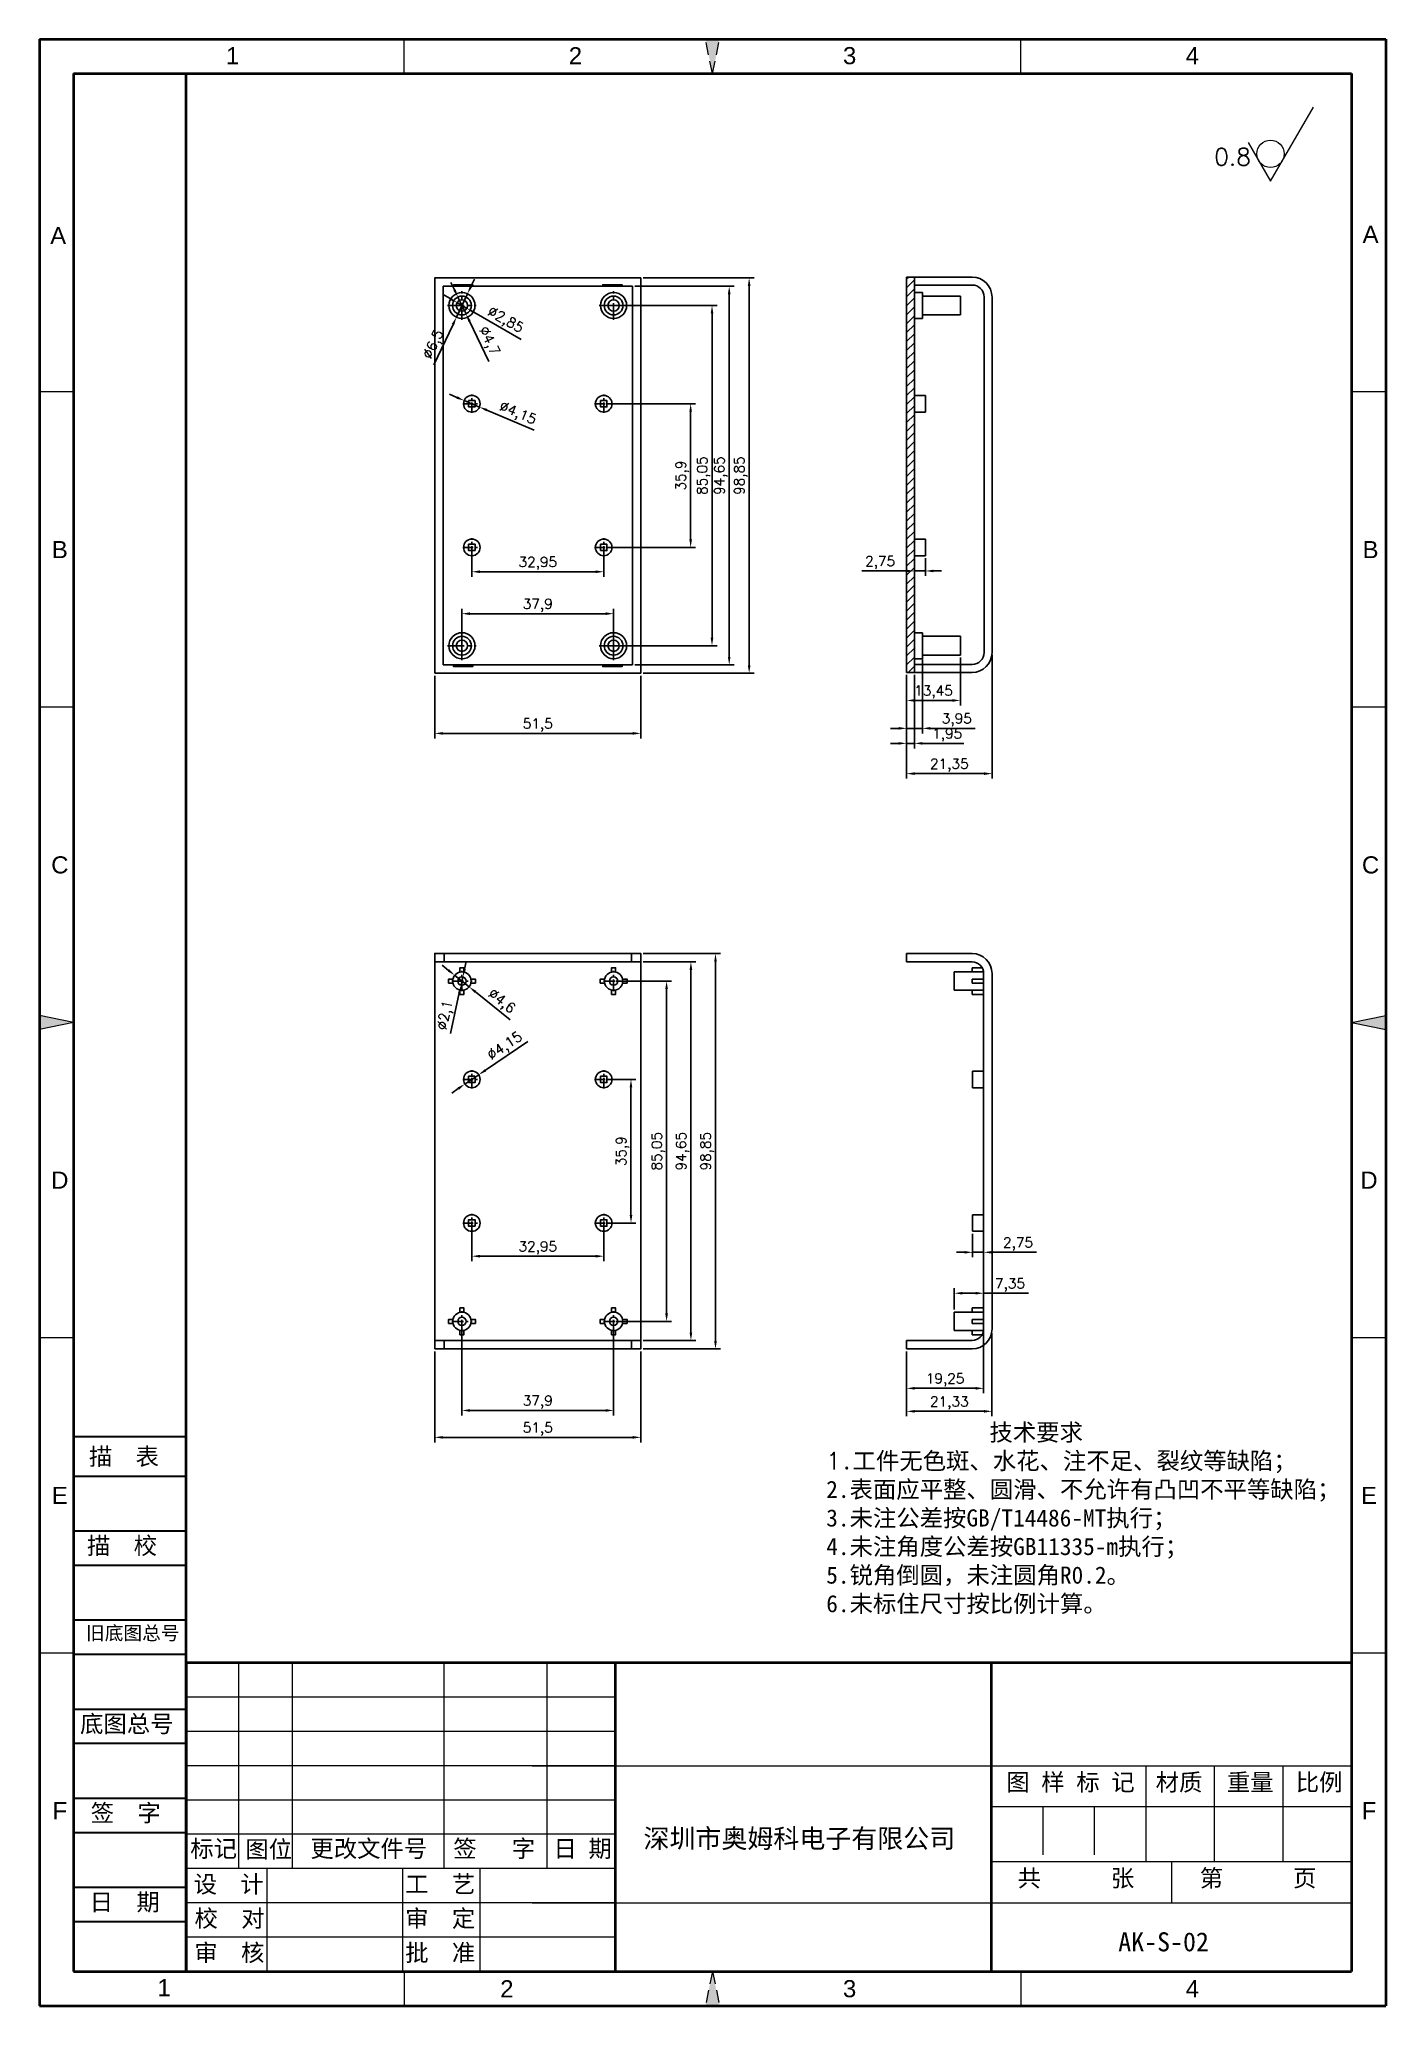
# Model space of a CAD drawing. Header units: millimetres. Extents: x 47619 to 47956, y -471 to 20.
import ezdxf
from ezdxf.enums import TextEntityAlignment as Align

# ---------------------------------------------------------------- set-up
doc = ezdxf.new("R2010")
doc.units = ezdxf.units.MM
for name, pattern in [('ACAD_ISO10W100', [18, 12, -3, 0, -3]), ('CENTER', [50.8, 31.75, -6.35, 6.35, -6.35]), ('HIDDEN2', [4.7625, 3.175, -1.5875])]:
    doc.linetypes.add(name, pattern=pattern)
for name, color, linetype, lineweight in [('dim', 82, 'Continuous', 9), ('图层1', 7, 'ACAD_ISO10W100', 15), ('图层2', 7, 'Continuous', 30), ('图层3', 7, 'Continuous', 15), ('图层4', 7, 'Continuous', 40), ('图层5', 7, 'HIDDEN2', 15), ('细实线', 3, 'Continuous', 18)]:
    doc.layers.add(name, color=color, linetype=linetype, lineweight=lineweight)
doc.layers.add('尺寸线', color=7, linetype='Continuous')
doc.styles.get("Standard").update_dxf_attribs({"font": 'txt', "bigfont": 'gbcbig.shx'})
doc.styles.add('样式 3', font='arial.ttf', dxfattribs={"height": 3.8})
doc.dimstyles.new('ISO-25', dxfattribs={"dimtxt": 2.5, "dimasz": 2.5, "dimexe": 1.25, "dimexo": 0.625, "dimtad": 1, "dimtxsty": 'Standard', "dimcen": 2.5, "dimadec": 0, "dimazin": 0, "dimtfac": 1, "dimtmove": 0, "dimatfit": 3, "dimfxl": 1, "dimarcsym": 0})

msp = doc.modelspace()

# ---------------------------------------------------------------- texts
at = {"layer": '图层1', "color": 0, "style": '样式 3'}
for s, p in [('B', (47624.21, -107.294)), ('B', (47951.784, -107.294)), ('C', (47624.21, -186.102)), ('C', (47951.784, -186.102)), ('D', (47624.21, -264.909)), ('D', (47951.383, -264.909)), ('E', (47624.21, -343.717)), ('E', (47951.383, -343.717)), ('F', (47624.21, -422.524)), ('F', (47951.383, -422.524))]:
    msp.add_text(s, height=4.283, dxfattribs=at).set_placement(p, align=Align.MIDDLE)
at = {"layer": '图层1', "color": 0, "attachment_point": 1}
for s, insert, char_height, width in [('{\\fSimSun|b0|i0|c134|p2;图 样 标 记}', (47860.728, -413.247), 4.28302, 53.13738), ('{\\fSimSun|b0|i0|c134|p2;材质 }', (47898.084, -413.265), 4.28302, 35.72091), ('{\\fSimSun|b0|i0|c134|p2;深圳市奥姆科电子有限公司}', (47770.081, -427.085), 4.75891, 89.92113), ('{\\fSimSun|b0|i0|c134|p2;标记}', (47656.818, -429.856), 4.28302, 11.99246), ('{\\fSimSun|b0|i0|c134|p2;图位}', (47670.573, -430.029), 4.28302, 11.99246), ('{\\fSimSun|b0|i0|c134|p2;更改文件号}', (47686.834, -429.856), 4.28302, 35.72091), ('{\\fSimSun|b0|i0|c134|p2;审  核}', (47657.826, -455.878), 4.28302, 34.73239), ('{\\fSimSun|b0|i0|c134|p2;批  准}', (47710.519, -455.878), 4.28302, 35.72091), ('{\\fSimSun|b0|i0|c134|p2;AK-S-02}', (47888.722, -452.929), 4.75891, 59.04154)]:
    msp.add_mtext(s, dxfattribs=dict(at, insert=insert, char_height=char_height, width=width))
at = {"layer": '图层2', "color": 0, "attachment_point": 1}
for s, insert, char_height, width in [('{\\fSimSun|b0|i0|c134|p2;描\\fSimSun|b0|i0|c0|p2;  \\fSimSun|b0|i0|c134|p2;表}', (47631.479, -331.86), 4.28297, 47.9936), ('{\\fSimSun|b0|i0|c134|p2;描\\fSimSun|b0|i0|c0|p2;  \\fSimSun|b0|i0|c134|p2;校}', (47630.991, -354.131), 4.28297, 47.9936), ('{\\fSimSun|b0|i0|c134|p2;旧底图总号}', (47630.75, -376.403), 3.42642, 47.9936), ('{\\fSimSun|b0|i0|c134|p2;底图总号}', (47629.264, -398.674), 4.28297, 47.9936), ('{\\fSimSun|b0|i0|c134|p2;重量 }', (47915.867, -413.265), 4.28302, 35.72091), ('{\\fSimSun|b0|i0|c134|p2;比例 }', (47933.099, -413.265), 4.28302, 35.72091), ('{\\fSimSun|b0|i0|c134|p2;签\\fSimSun|b0|i0|c0|p2;  \\fSimSun|b0|i0|c134|p2;字}', (47631.917, -420.946), 4.28297, 47.9936), ('{\\fSimSun|b0|i0|c134|p2;签   字}', (47722.55, -429.856), 4.28302, 35.72091), ('{\\fSimSun|b0|i0|c134|p2;日 期}', (47747.569, -429.856), 4.28302, 35.72091), ('{\\fSimSun|b0|i0|c134|p2;共      张}', (47863.551, -437.232), 4.28302, 47.38766), ('{\\fSimSun|b0|i0|c134|p2;第      页}', (47909.093, -437.232), 4.28302, 43.98508), ('{\\fSimSun|b0|i0|c134|p2;设  计}', (47657.66, -438.745), 4.28302, 33.20026), ('{\\fSimSun|b0|i0|c134|p2;工  艺}', (47710.519, -438.745), 4.28302, 35.72091), ('{\\fSimSun|b0|i0|c134|p2;日\\fSimSun|b0|i0|c0|p2;  \\fSimSun|b0|i0|c134|p2;期}', (47631.673, -443.217), 4.28297, 47.9936), ('{\\fSimSun|b0|i0|c134|p2;校  对}', (47657.867, -447.312), 4.28302, 31.05498), ('{\\fSimSun|b0|i0|c134|p2;审  定}', (47710.519, -447.312), 4.28302, 35.72091)]:
    msp.add_mtext(s, dxfattribs=dict(at, insert=insert, char_height=char_height, width=width))
at = {"layer": '图层3', "color": 0, "insert": (47815.745, -325.789), "char_height": 4.28302, "width": 202.86245, "attachment_point": 1}
msp.add_mtext('{\\fSimSun|b0|i0|c134|p54;              技术要求\\P}1{\\fSimSun|b0|i0|c134|p54;.工件无色斑、水花、注不足、裂纹等缺陷；\\P2.表面应平整、圆滑、不允许有凸凹不平等缺陷；\\P3.未注公差按GB/T14486-MT执行；\\P4.未注角度公差按GB11335-m执行；\\P5.锐角倒圆，未注圆角R0.2。}\\P{\\fSimSun|b0|i0|c134|p2;6.未标住尺寸按比例计算。}', dxfattribs=at)
at = {"layer": '图层5', "color": 0, "style": '样式 3'}
for s, p in [('1', (47667.397, 16.179)), ('2', (47753.057, 16.179)), ('3', (47821.586, 16.179)), ('4', (47907.246, 16.179)), ('A', (47623.794, -28.799)), ('A', (47951.784, -28.486)), ('1', (47650.265, -466.758)), ('2', (47735.925, -467.014)), ('3', (47821.586, -467.014)), ('4', (47907.246, -467.014))]:
    msp.add_text(s, height=4.283, dxfattribs=at).set_placement(p, align=Align.MIDDLE)
at = {"layer": '细实线', "color": 0, "insert": (47912.709, -6.988), "char_height": 4.283, "width": 15.99044, "attachment_point": 1}
msp.add_mtext('0.8', dxfattribs=at)

# ---------------------------------------------------------------- blocks, each defined once
blk = doc.blocks.new('*D3837')
at = {"layer": 'Defpoints', "color": 0, "transparency": 16777216}
for p in [(47769.41, -208.26), (47788.07, -208.26), (47769.41, -307.11)]:
    blk.add_point(p, dxfattribs=at)
at = {"layer": 'dim', "color": 0, "lineweight": -2, "transparency": 16777216}
for p, q in [((47770.03, -208.26), (47789.32, -208.26)), ((47788.07, -305.11), (47788.07, -210.26)), ((47770.03, -307.11), (47789.32, -307.11))]:
    blk.add_line(p, q, dxfattribs=at)
at = {"layer": 'dim', "color": 0, "transparency": 16777216}
for points in [[(47787.74, -210.26), (47788.4, -210.26), (47788.07, -208.26)], [(47787.74, -305.11), (47788.4, -305.11), (47788.07, -307.11)]]:
    blk.add_solid(points, dxfattribs=at)
at = {"layer": 'dim', "color": 0, "transparency": 16777216, "insert": (47785.99, -257.68), "char_height": 2.5, "attachment_point": 5, "rotation": 90}
blk.add_mtext('98,85', dxfattribs=at)
blk = doc.blocks.new('*D3838')
at = {"layer": 'Defpoints', "color": 0, "transparency": 16777216}
for p in [(47769.41, -210.36), (47781.93, -210.36), (47769.41, -305.01)]:
    blk.add_point(p, dxfattribs=at)
at = {"layer": 'dim', "color": 0, "lineweight": -2, "transparency": 16777216}
for p, q in [((47770.03, -210.36), (47783.18, -210.36)), ((47781.93, -303.01), (47781.93, -212.36)), ((47770.03, -305.01), (47783.18, -305.01))]:
    blk.add_line(p, q, dxfattribs=at)
at = {"layer": 'dim', "color": 0, "transparency": 16777216}
for points in [[(47781.59, -212.36), (47782.26, -212.36), (47781.93, -210.36)], [(47781.59, -303.01), (47782.26, -303.01), (47781.93, -305.01)]]:
    blk.add_solid(points, dxfattribs=at)
at = {"layer": 'dim', "color": 0, "transparency": 16777216, "insert": (47779.84, -257.68), "char_height": 2.5, "attachment_point": 5, "rotation": 90}
blk.add_mtext('94,65', dxfattribs=at)
blk = doc.blocks.new('*D3839')
at = {"layer": 'Defpoints', "color": 0, "transparency": 16777216}
for p in [(47762.61, -215.16), (47775.85, -215.16), (47762.61, -300.21)]:
    blk.add_point(p, dxfattribs=at)
at = {"layer": 'dim', "color": 0, "lineweight": -2, "transparency": 16777216}
for p, q in [((47763.23, -215.16), (47777.1, -215.16)), ((47775.85, -298.21), (47775.85, -217.16)), ((47763.23, -300.21), (47777.1, -300.21))]:
    blk.add_line(p, q, dxfattribs=at)
at = {"layer": 'dim', "color": 0, "transparency": 16777216}
for points in [[(47775.51, -217.16), (47776.18, -217.16), (47775.85, -215.16)], [(47775.51, -298.21), (47776.18, -298.21), (47775.85, -300.21)]]:
    blk.add_solid(points, dxfattribs=at)
at = {"layer": 'dim', "color": 0, "transparency": 16777216, "insert": (47773.76, -257.68), "char_height": 2.5, "attachment_point": 5, "rotation": 90}
blk.add_mtext('85,05', dxfattribs=at)
blk = doc.blocks.new('*D3840')
at = {"layer": 'Defpoints', "color": 0, "transparency": 16777216}
for p in [(47760.13, -239.73), (47760.13, -275.63), (47766.95, -275.63)]:
    blk.add_point(p, dxfattribs=at)
at = {"layer": 'dim', "color": 0, "lineweight": -2, "transparency": 16777216}
for p, q in [((47760.76, -239.73), (47768.2, -239.73)), ((47766.95, -241.73), (47766.95, -273.63)), ((47760.76, -275.63), (47768.2, -275.63))]:
    blk.add_line(p, q, dxfattribs=at)
at = {"layer": 'dim', "color": 0, "transparency": 16777216}
for points in [[(47766.62, -241.73), (47767.28, -241.73), (47766.95, -239.73)], [(47766.62, -273.63), (47767.28, -273.63), (47766.95, -275.63)]]:
    blk.add_solid(points, dxfattribs=at)
at = {"layer": 'dim', "color": 0, "transparency": 16777216, "insert": (47764.87, -257.68), "char_height": 2.5, "attachment_point": 5, "rotation": 90}
blk.add_mtext('35,9', dxfattribs=at)
blk = doc.blocks.new('*D3841')
at = {"layer": 'Defpoints', "color": 0, "transparency": 16777216}
for p in [(47717.91, -307.11), (47769.41, -307.11), (47717.91, -329.2)]:
    blk.add_point(p, dxfattribs=at)
at = {"layer": 'dim', "color": 0, "lineweight": -2, "transparency": 16777216}
for p, q in [((47717.91, -307.73), (47717.91, -330.45)), ((47769.41, -307.73), (47769.41, -330.45)), ((47767.41, -329.2), (47719.91, -329.2))]:
    blk.add_line(p, q, dxfattribs=at)
at = {"layer": 'dim', "color": 0, "transparency": 16777216}
for points in [[(47719.91, -328.87), (47719.91, -329.54), (47717.91, -329.2)], [(47767.41, -328.87), (47767.41, -329.54), (47769.41, -329.2)]]:
    blk.add_solid(points, dxfattribs=at)
at = {"layer": 'dim', "color": 0, "transparency": 16777216, "insert": (47743.66, -327.12), "char_height": 2.5, "attachment_point": 5}
blk.add_mtext('51,5', dxfattribs=at)
blk = doc.blocks.new('*D3842')
at = {"layer": 'Defpoints', "color": 0, "transparency": 16777216}
for p in [(47724.71, -300.21), (47762.61, -300.21), (47762.61, -322.48)]:
    blk.add_point(p, dxfattribs=at)
at = {"layer": 'dim', "color": 0, "lineweight": -2, "transparency": 16777216}
for p, q in [((47724.71, -300.83), (47724.71, -323.73)), ((47762.61, -300.83), (47762.61, -323.73)), ((47726.71, -322.48), (47760.61, -322.48))]:
    blk.add_line(p, q, dxfattribs=at)
at = {"layer": 'dim', "color": 0, "transparency": 16777216}
for points in [[(47726.71, -322.15), (47726.71, -322.82), (47724.71, -322.48)], [(47760.61, -322.15), (47760.61, -322.82), (47762.61, -322.48)]]:
    blk.add_solid(points, dxfattribs=at)
at = {"layer": 'dim', "color": 0, "transparency": 16777216, "insert": (47743.66, -320.4), "char_height": 2.5, "attachment_point": 5}
blk.add_mtext('37,9', dxfattribs=at)
blk = doc.blocks.new('*D3843')
at = {"layer": 'Defpoints', "color": 0, "transparency": 16777216}
for p in [(47727.18, -275.63), (47760.13, -275.63), (47727.18, -283.92)]:
    blk.add_point(p, dxfattribs=at)
at = {"layer": 'dim', "color": 0, "lineweight": -2, "transparency": 16777216}
for p, q in [((47727.18, -276.26), (47727.18, -285.17)), ((47760.13, -276.26), (47760.13, -285.17)), ((47758.13, -283.92), (47729.18, -283.92))]:
    blk.add_line(p, q, dxfattribs=at)
at = {"layer": 'dim', "color": 0, "transparency": 16777216}
for points in [[(47729.18, -283.59), (47729.18, -284.26), (47727.18, -283.92)], [(47758.13, -283.59), (47758.13, -284.26), (47760.13, -283.92)]]:
    blk.add_solid(points, dxfattribs=at)
at = {"layer": 'dim', "color": 0, "transparency": 16777216, "insert": (47743.66, -281.84), "char_height": 2.5, "attachment_point": 5}
blk.add_mtext('32,95', dxfattribs=at)
blk = doc.blocks.new('*D3844')
at = {"layer": 'Defpoints', "color": 0, "transparency": 16777216}
for p in [(47857.17, -302.51), (47835.84, -307.11), (47857.17, -322.7)]:
    blk.add_point(p, dxfattribs=at)
at = {"layer": 'dim', "color": 0, "lineweight": -2, "transparency": 16777216}
for p, q in [((47857.17, -303.13), (47857.17, -323.95)), ((47835.84, -307.73), (47835.84, -323.95)), ((47837.84, -322.7), (47855.17, -322.7))]:
    blk.add_line(p, q, dxfattribs=at)
at = {"layer": 'dim', "color": 0, "transparency": 16777216}
for points in [[(47837.84, -322.37), (47837.84, -323.03), (47835.84, -322.7)], [(47855.17, -322.37), (47855.17, -323.03), (47857.17, -322.7)]]:
    blk.add_solid(points, dxfattribs=at)
at = {"layer": 'dim', "color": 0, "transparency": 16777216, "insert": (47846.51, -320.62), "char_height": 2.5, "attachment_point": 5}
blk.add_mtext('21,33', dxfattribs=at)
blk = doc.blocks.new('*D3845')
at = {"layer": 'Defpoints', "color": 0, "transparency": 16777216}
for p in [(47855.09, -302.11), (47835.84, -307.73), (47855.09, -316.95)]:
    blk.add_point(p, dxfattribs=at)
at = {"layer": 'dim', "color": 0, "lineweight": -2, "transparency": 16777216}
for p, q in [((47855.09, -302.73), (47855.09, -318.2)), ((47835.84, -308.36), (47835.84, -318.2)), ((47837.84, -316.95), (47853.09, -316.95))]:
    blk.add_line(p, q, dxfattribs=at)
at = {"layer": 'dim', "color": 0, "transparency": 16777216}
for points in [[(47837.84, -316.61), (47837.84, -317.28), (47835.84, -316.95)], [(47853.09, -316.61), (47853.09, -317.28), (47855.09, -316.95)]]:
    blk.add_solid(points, dxfattribs=at)
at = {"layer": 'dim', "color": 0, "transparency": 16777216, "insert": (47845.46, -314.86), "char_height": 2.5, "attachment_point": 5}
blk.add_mtext('19,25', dxfattribs=at)
blk = doc.blocks.new('*D3846')
at = {"layer": 'Defpoints', "color": 0, "transparency": 16777216}
for p in [(47855.09, -293.18), (47847.74, -297.91), (47855.09, -296.86)]:
    blk.add_point(p, dxfattribs=at)
at = {"layer": 'dim', "color": 0, "lineweight": -2, "transparency": 16777216}
for p, q in [((47847.74, -297.28), (47847.74, -291.93)), ((47849.74, -293.18), (47853.09, -293.18)), ((47855.09, -296.23), (47855.09, -291.93)), ((47855.09, -293.18), (47866.26, -293.18))]:
    blk.add_line(p, q, dxfattribs=at)
at = {"layer": 'dim', "color": 0, "transparency": 16777216}
for points in [[(47849.74, -292.85), (47849.74, -293.51), (47847.74, -293.18)], [(47853.09, -292.85), (47853.09, -293.51), (47855.09, -293.18)]]:
    blk.add_solid(points, dxfattribs=at)
at = {"layer": 'dim', "color": 0, "transparency": 16777216, "insert": (47861.67, -291.1), "char_height": 2.5, "attachment_point": 5}
blk.add_mtext('7,35', dxfattribs=at)
blk = doc.blocks.new('*D3847')
at = {"layer": 'Defpoints', "color": 0, "transparency": 16777216}
for p in [(47852.34, -277.71), (47855.09, -277.71), (47855.09, -282.95)]:
    blk.add_point(p, dxfattribs=at)
at = {"layer": 'dim', "color": 0, "lineweight": -2, "transparency": 16777216}
for p, q in [((47852.34, -278.33), (47852.34, -284.2)), ((47855.09, -278.33), (47855.09, -284.2)), ((47850.34, -282.95), (47848.34, -282.95)), ((47852.34, -282.95), (47855.09, -282.95)), ((47857.09, -282.95), (47868.26, -282.95))]:
    blk.add_line(p, q, dxfattribs=at)
at = {"layer": 'dim', "color": 0, "transparency": 16777216}
for points in [[(47850.34, -282.62), (47850.34, -283.28), (47852.34, -282.95)], [(47857.09, -282.62), (47857.09, -283.28), (47855.09, -282.95)]]:
    blk.add_solid(points, dxfattribs=at)
at = {"layer": 'dim', "color": 0, "transparency": 16777216, "insert": (47863.67, -280.87), "char_height": 2.5, "attachment_point": 5}
blk.add_mtext('2,75', dxfattribs=at)
blk = doc.blocks.new('*D3848')
at = {"layer": 'Defpoints', "color": 0, "transparency": 16777216}
for p in [(47722.91, -213.72), (47726.5, -216.59)]:
    blk.add_point(p, dxfattribs=at)
at = {"layer": 'dim', "color": 0, "lineweight": -2, "transparency": 16777216}
for p, q in [((47721.35, -212.47), (47719.79, -211.21)), ((47722.91, -213.72), (47726.5, -216.59)), ((47736.77, -224.83), (47728.06, -217.85))]:
    blk.add_line(p, q, dxfattribs=at)
at = {"layer": 'dim', "color": 0, "transparency": 16777216}
for points in [[(47721.56, -212.21), (47721.14, -212.73), (47722.91, -213.72)], [(47728.27, -217.59), (47727.85, -218.11), (47726.5, -216.59)]]:
    blk.add_solid(points, dxfattribs=at)
at = {"layer": 'dim', "color": 0, "transparency": 16777216, "insert": (47734.5, -220.34), "char_height": 2.5, "attachment_point": 5, "rotation": 321.2682}
blk.add_mtext('∅4,6', dxfattribs=at)
blk = doc.blocks.new('*D3849')
at = {"layer": 'Defpoints', "color": 0, "transparency": 16777216}
for p in [(47724.48, -216.18), (47724.93, -214.13)]:
    blk.add_point(p, dxfattribs=at)
at = {"layer": 'dim', "color": 0, "lineweight": -2, "transparency": 16777216}
for p, q in [((47725.36, -212.18), (47725.79, -210.22)), ((47724.93, -214.13), (47724.48, -216.18)), ((47721.83, -228.23), (47724.05, -218.13))]:
    blk.add_line(p, q, dxfattribs=at)
at = {"layer": 'dim', "color": 0, "transparency": 16777216}
for points in [[(47723.73, -218.06), (47724.38, -218.21), (47724.48, -216.18)], [(47725.04, -212.11), (47725.69, -212.25), (47724.93, -214.13)]]:
    blk.add_solid(points, dxfattribs=at)
at = {"layer": 'dim', "color": 0, "transparency": 16777216, "insert": (47720.69, -223.71), "char_height": 2.5, "attachment_point": 5, "rotation": 77.5998}
blk.add_mtext('∅2,1', dxfattribs=at)
blk = doc.blocks.new('*D3850')
at = {"layer": 'Defpoints', "color": 0, "transparency": 16777216}
for p in [(47728.9, -238.57), (47725.46, -240.89)]:
    blk.add_point(p, dxfattribs=at)
at = {"layer": 'dim', "color": 0, "lineweight": -2, "transparency": 16777216}
for p, q in [((47741.2, -230.27), (47730.56, -237.45)), ((47725.46, -240.89), (47728.9, -238.57)), ((47723.8, -242.01), (47722.15, -243.13))]:
    blk.add_line(p, q, dxfattribs=at)
at = {"layer": 'dim', "color": 0, "transparency": 16777216}
for points in [[(47730.37, -237.17), (47730.75, -237.73), (47728.9, -238.57)], [(47723.62, -241.73), (47723.99, -242.29), (47725.46, -240.89)]]:
    blk.add_solid(points, dxfattribs=at)
at = {"layer": 'dim', "color": 0, "transparency": 16777216, "insert": (47735.54, -231.57), "char_height": 2.5, "attachment_point": 5, "rotation": 34.0253}
blk.add_mtext('∅4,15', dxfattribs=at)
blk = doc.blocks.new('*D3851')
at = {"layer": 'Defpoints', "color": 0, "transparency": 16777216}
for p in [(47857.19, -133.01), (47835.84, -138.01), (47857.19, -163.3)]:
    blk.add_point(p, dxfattribs=at)
at = {"layer": 'dim', "color": 0, "lineweight": -2, "transparency": 16777216}
for p, q in [((47857.19, -133.64), (47857.19, -164.55)), ((47835.84, -138.64), (47835.84, -164.55)), ((47837.84, -163.3), (47855.19, -163.3))]:
    blk.add_line(p, q, dxfattribs=at)
at = {"layer": 'dim', "color": 0, "transparency": 16777216}
for points in [[(47837.84, -162.96), (47837.84, -163.63), (47835.84, -163.3)], [(47855.19, -162.96), (47855.19, -163.63), (47857.19, -163.3)]]:
    blk.add_solid(points, dxfattribs=at)
at = {"layer": 'dim', "color": 0, "transparency": 16777216, "insert": (47846.51, -161.21), "char_height": 2.5, "attachment_point": 5}
blk.add_mtext('21,35', dxfattribs=at)
blk = doc.blocks.new('*D3852')
at = {"layer": 'Defpoints', "color": 0, "transparency": 16777216}
for p in [(47835.84, -138.01), (47837.79, -138.01), (47837.79, -155.73)]:
    blk.add_point(p, dxfattribs=at)
at = {"layer": 'dim', "color": 0, "lineweight": -2, "transparency": 16777216}
for p, q in [((47835.84, -138.64), (47835.84, -156.98)), ((47837.79, -138.64), (47837.79, -156.98)), ((47833.84, -155.73), (47831.84, -155.73)), ((47835.84, -155.73), (47837.79, -155.73)), ((47839.79, -155.73), (47850.12, -155.73))]:
    blk.add_line(p, q, dxfattribs=at)
at = {"layer": 'dim', "color": 0, "transparency": 16777216}
for points in [[(47833.84, -155.4), (47833.84, -156.06), (47835.84, -155.73)], [(47839.79, -155.4), (47839.79, -156.06), (47837.79, -155.73)]]:
    blk.add_solid(points, dxfattribs=at)
at = {"layer": 'dim', "color": 0, "transparency": 16777216, "insert": (47845.96, -153.65), "char_height": 2.5, "attachment_point": 5}
blk.add_mtext('1,95', dxfattribs=at)
blk = doc.blocks.new('*D3853')
at = {"layer": 'Defpoints', "color": 0, "transparency": 16777216}
for p in [(47839.79, -134.12), (47835.84, -138.01), (47839.79, -151.98)]:
    blk.add_point(p, dxfattribs=at)
at = {"layer": 'dim', "color": 0, "lineweight": -2, "transparency": 16777216}
for p, q in [((47839.79, -134.75), (47839.79, -153.23)), ((47835.84, -138.64), (47835.84, -153.23)), ((47833.84, -151.98), (47831.84, -151.98)), ((47835.84, -151.98), (47839.79, -151.98)), ((47841.79, -151.98), (47852.96, -151.98))]:
    blk.add_line(p, q, dxfattribs=at)
at = {"layer": 'dim', "color": 0, "transparency": 16777216}
for points in [[(47833.84, -151.64), (47833.84, -152.31), (47835.84, -151.98)], [(47841.79, -151.64), (47841.79, -152.31), (47839.79, -151.98)]]:
    blk.add_solid(points, dxfattribs=at)
at = {"layer": 'dim', "color": 0, "transparency": 16777216, "insert": (47848.37, -149.89), "char_height": 2.5, "attachment_point": 5}
blk.add_mtext('3,95', dxfattribs=at)
blk = doc.blocks.new('*D3854')
at = {"layer": 'Defpoints', "color": 0, "transparency": 16777216}
for p in [(47849.29, -133.67), (47835.84, -138.01), (47849.29, -145)]:
    blk.add_point(p, dxfattribs=at)
at = {"layer": 'dim', "color": 0, "lineweight": -2, "transparency": 16777216}
for p, q in [((47849.29, -134.3), (47849.29, -146.25)), ((47835.84, -138.64), (47835.84, -146.25)), ((47837.84, -145), (47847.29, -145))]:
    blk.add_line(p, q, dxfattribs=at)
at = {"layer": 'dim', "color": 0, "transparency": 16777216}
for points in [[(47837.84, -144.67), (47837.84, -145.34), (47835.84, -145)], [(47847.29, -144.67), (47847.29, -145.34), (47849.29, -145)]]:
    blk.add_solid(points, dxfattribs=at)
at = {"layer": 'dim', "color": 0, "transparency": 16777216, "insert": (47842.56, -142.92), "char_height": 2.5, "attachment_point": 5}
blk.add_mtext('13,45', dxfattribs=at)
blk = doc.blocks.new('*D3855')
at = {"layer": 'Defpoints', "color": 0, "transparency": 16777216}
for p in [(47837.79, -108.82), (47837.79, -112.64), (47840.54, -108.82)]:
    blk.add_point(p, dxfattribs=at)
at = {"layer": 'dim', "color": 0, "lineweight": -2, "transparency": 16777216}
for p, q in [((47835.79, -112.64), (47824.62, -112.64)), ((47837.79, -109.45), (47837.79, -113.89)), ((47840.54, -112.64), (47837.79, -112.64)), ((47840.54, -109.45), (47840.54, -113.89)), ((47842.54, -112.64), (47844.54, -112.64))]:
    blk.add_line(p, q, dxfattribs=at)
at = {"layer": 'dim', "color": 0, "transparency": 16777216}
for points in [[(47835.79, -112.31), (47835.79, -112.97), (47837.79, -112.64)], [(47842.54, -112.31), (47842.54, -112.97), (47840.54, -112.64)]]:
    blk.add_solid(points, dxfattribs=at)
at = {"layer": 'dim', "color": 0, "transparency": 16777216, "insert": (47829.21, -110.56), "char_height": 2.5, "attachment_point": 5}
blk.add_mtext('2,75', dxfattribs=at)
blk = doc.blocks.new('*D3856')
at = {"layer": 'Defpoints', "color": 0, "transparency": 16777216}
for p in [(47769.41, -39.37), (47796.48, -39.37), (47769.41, -138.22)]:
    blk.add_point(p, dxfattribs=at)
at = {"layer": 'dim', "color": 0, "lineweight": -2, "transparency": 16777216}
for p, q in [((47770.03, -39.37), (47797.73, -39.37)), ((47796.48, -136.22), (47796.48, -41.37)), ((47770.03, -138.22), (47797.73, -138.22))]:
    blk.add_line(p, q, dxfattribs=at)
at = {"layer": 'dim', "color": 0, "transparency": 16777216}
for points in [[(47796.15, -41.37), (47796.82, -41.37), (47796.48, -39.37)], [(47796.15, -136.22), (47796.82, -136.22), (47796.48, -138.22)]]:
    blk.add_solid(points, dxfattribs=at)
at = {"layer": 'dim', "color": 0, "transparency": 16777216, "insert": (47794.4, -88.8), "char_height": 2.5, "attachment_point": 5, "rotation": 90}
blk.add_mtext('98,85', dxfattribs=at)
blk = doc.blocks.new('*D3857')
at = {"layer": 'Defpoints', "color": 0, "transparency": 16777216}
for p in [(47767.31, -41.47), (47791.5, -41.47), (47767.31, -136.12)]:
    blk.add_point(p, dxfattribs=at)
at = {"layer": 'dim', "color": 0, "lineweight": -2, "transparency": 16777216}
for p, q in [((47767.93, -41.47), (47792.75, -41.47)), ((47791.5, -134.12), (47791.5, -43.47)), ((47767.93, -136.12), (47792.75, -136.12))]:
    blk.add_line(p, q, dxfattribs=at)
at = {"layer": 'dim', "color": 0, "transparency": 16777216}
for points in [[(47791.16, -43.47), (47791.83, -43.47), (47791.5, -41.47)], [(47791.16, -134.12), (47791.83, -134.12), (47791.5, -136.12)]]:
    blk.add_solid(points, dxfattribs=at)
at = {"layer": 'dim', "color": 0, "transparency": 16777216, "insert": (47789.41, -88.8), "char_height": 2.5, "attachment_point": 5, "rotation": 90}
blk.add_mtext('94,65', dxfattribs=at)
blk = doc.blocks.new('*D3858')
at = {"layer": 'Defpoints', "color": 0, "transparency": 16777216}
for p in [(47762.61, -46.27), (47787.2, -46.27), (47762.61, -131.32)]:
    blk.add_point(p, dxfattribs=at)
at = {"layer": 'dim', "color": 0, "lineweight": -2, "transparency": 16777216}
for p, q in [((47763.23, -46.27), (47788.45, -46.27)), ((47787.2, -129.32), (47787.2, -48.27)), ((47763.23, -131.32), (47788.45, -131.32))]:
    blk.add_line(p, q, dxfattribs=at)
at = {"layer": 'dim', "color": 0, "transparency": 16777216}
for points in [[(47786.87, -48.27), (47787.53, -48.27), (47787.2, -46.27)], [(47786.87, -129.32), (47787.53, -129.32), (47787.2, -131.32)]]:
    blk.add_solid(points, dxfattribs=at)
at = {"layer": 'dim', "color": 0, "transparency": 16777216, "insert": (47785.12, -88.8), "char_height": 2.5, "attachment_point": 5, "rotation": 90}
blk.add_mtext('85,05', dxfattribs=at)
blk = doc.blocks.new('*D3859')
at = {"layer": 'Defpoints', "color": 0, "transparency": 16777216}
for p in [(47760.13, -70.85), (47781.86, -70.85), (47760.13, -106.75)]:
    blk.add_point(p, dxfattribs=at)
at = {"layer": 'dim', "color": 0, "lineweight": -2, "transparency": 16777216}
for p, q in [((47760.76, -70.85), (47783.11, -70.85)), ((47781.86, -104.75), (47781.86, -72.85)), ((47760.76, -106.75), (47783.11, -106.75))]:
    blk.add_line(p, q, dxfattribs=at)
at = {"layer": 'dim', "color": 0, "transparency": 16777216}
for points in [[(47781.53, -72.85), (47782.19, -72.85), (47781.86, -70.85)], [(47781.53, -104.75), (47782.19, -104.75), (47781.86, -106.75)]]:
    blk.add_solid(points, dxfattribs=at)
at = {"layer": 'dim', "color": 0, "transparency": 16777216, "insert": (47779.78, -88.8), "char_height": 2.5, "attachment_point": 5, "rotation": 90}
blk.add_mtext('35,9', dxfattribs=at)
blk = doc.blocks.new('*D3860')
at = {"layer": 'Defpoints', "color": 0, "transparency": 16777216}
for p in [(47727.18, -106.75), (47760.13, -106.75), (47727.18, -112.83)]:
    blk.add_point(p, dxfattribs=at)
at = {"layer": 'dim', "color": 0, "lineweight": -2, "transparency": 16777216}
for p, q in [((47727.18, -107.37), (47727.18, -114.08)), ((47760.13, -107.37), (47760.13, -114.08)), ((47758.13, -112.83), (47729.18, -112.83))]:
    blk.add_line(p, q, dxfattribs=at)
at = {"layer": 'dim', "color": 0, "transparency": 16777216}
for points in [[(47729.18, -112.5), (47729.18, -113.17), (47727.18, -112.83)], [(47758.13, -112.5), (47758.13, -113.17), (47760.13, -112.83)]]:
    blk.add_solid(points, dxfattribs=at)
at = {"layer": 'dim', "color": 0, "transparency": 16777216, "insert": (47743.66, -110.75), "char_height": 2.5, "attachment_point": 5}
blk.add_mtext('32,95', dxfattribs=at)
blk = doc.blocks.new('*D3861')
at = {"layer": 'Defpoints', "color": 0, "transparency": 16777216}
for p in [(47762.61, -123.32), (47724.71, -131.32), (47762.61, -131.32)]:
    blk.add_point(p, dxfattribs=at)
at = {"layer": 'dim', "color": 0, "lineweight": -2, "transparency": 16777216}
for p, q in [((47724.71, -130.7), (47724.71, -122.07)), ((47762.61, -130.7), (47762.61, -122.07)), ((47726.71, -123.32), (47760.61, -123.32))]:
    blk.add_line(p, q, dxfattribs=at)
at = {"layer": 'dim', "color": 0, "transparency": 16777216}
for points in [[(47726.71, -122.98), (47726.71, -123.65), (47724.71, -123.32)], [(47760.61, -122.98), (47760.61, -123.65), (47762.61, -123.32)]]:
    blk.add_solid(points, dxfattribs=at)
at = {"layer": 'dim', "color": 0, "transparency": 16777216, "insert": (47743.66, -121.23), "char_height": 2.5, "attachment_point": 5}
blk.add_mtext('37,9', dxfattribs=at)
blk = doc.blocks.new('*D3862')
at = {"layer": 'Defpoints', "color": 0, "transparency": 16777216}
for p in [(47717.91, -138.22), (47769.41, -138.22), (47769.41, -153.24)]:
    blk.add_point(p, dxfattribs=at)
at = {"layer": 'dim', "color": 0, "lineweight": -2, "transparency": 16777216}
for p, q in [((47717.91, -138.85), (47717.91, -154.49)), ((47769.41, -138.85), (47769.41, -154.49)), ((47719.91, -153.24), (47767.41, -153.24))]:
    blk.add_line(p, q, dxfattribs=at)
at = {"layer": 'dim', "color": 0, "transparency": 16777216}
for points in [[(47719.91, -152.9), (47719.91, -153.57), (47717.91, -153.24)], [(47767.41, -152.9), (47767.41, -153.57), (47769.41, -153.24)]]:
    blk.add_solid(points, dxfattribs=at)
at = {"layer": 'dim', "color": 0, "transparency": 16777216, "insert": (47743.66, -151.15), "char_height": 2.5, "attachment_point": 5}
blk.add_mtext('51,5', dxfattribs=at)
blk = doc.blocks.new('*D3863')
at = {"layer": 'Defpoints', "color": 0, "transparency": 16777216}
for p in [(47726.09, -43.34), (47723.32, -49.21)]:
    blk.add_point(p, dxfattribs=at)
at = {"layer": 'dim', "color": 0, "lineweight": -2, "transparency": 16777216}
for p, q in [((47726.09, -43.34), (47723.32, -49.21)), ((47726.95, -41.53), (47727.8, -39.72)), ((47717.7, -61.12), (47722.47, -51.02))]:
    blk.add_line(p, q, dxfattribs=at)
at = {"layer": 'dim', "color": 0, "transparency": 16777216}
for points in [[(47726.65, -41.38), (47727.25, -41.67), (47726.09, -43.34)], [(47722.16, -50.88), (47722.77, -51.16), (47723.32, -49.21)]]:
    blk.add_solid(points, dxfattribs=at)
at = {"layer": 'dim', "color": 0, "transparency": 16777216, "insert": (47717.77, -56.09), "char_height": 2.5, "attachment_point": 5, "rotation": 64.7242}
blk.add_mtext('∅6,5', dxfattribs=at)
blk = doc.blocks.new('*D3864')
at = {"layer": 'Defpoints', "color": 0, "transparency": 16777216}
for p in [(47723.69, -44.16), (47725.72, -48.39)]:
    blk.add_point(p, dxfattribs=at)
at = {"layer": 'dim', "color": 0, "lineweight": -2, "transparency": 16777216}
for p, q in [((47722.83, -42.35), (47721.96, -40.55)), ((47723.69, -44.16), (47725.72, -48.39)), ((47731.41, -60.27), (47726.59, -50.2))]:
    blk.add_line(p, q, dxfattribs=at)
at = {"layer": 'dim', "color": 0, "transparency": 16777216}
for points in [[(47723.13, -42.21), (47722.53, -42.5), (47723.69, -44.16)], [(47726.89, -50.05), (47726.29, -50.34), (47725.72, -48.39)]]:
    blk.add_solid(points, dxfattribs=at)
at = {"layer": 'dim', "color": 0, "transparency": 16777216, "insert": (47731.31, -55.24), "char_height": 2.5, "attachment_point": 5, "rotation": 295.592}
blk.add_mtext('∅4,7', dxfattribs=at)
blk = doc.blocks.new('*D3865')
at = {"layer": 'Defpoints', "color": 0, "transparency": 16777216}
for p in [(47723.47, -45.56), (47725.94, -46.99)]:
    blk.add_point(p, dxfattribs=at)
at = {"layer": 'dim', "color": 0, "lineweight": -2, "transparency": 16777216}
for p, q in [((47721.74, -44.57), (47720.01, -43.57)), ((47723.47, -45.56), (47725.94, -46.99)), ((47739.52, -54.8), (47727.68, -47.98))]:
    blk.add_line(p, q, dxfattribs=at)
at = {"layer": 'dim', "color": 0, "transparency": 16777216}
for points in [[(47721.9, -44.28), (47721.57, -44.86), (47723.47, -45.56)], [(47727.84, -47.69), (47727.51, -48.27), (47725.94, -46.99)]]:
    blk.add_solid(points, dxfattribs=at)
at = {"layer": 'dim', "color": 0, "transparency": 16777216, "insert": (47735.5, -50.08), "char_height": 2.5, "attachment_point": 5, "rotation": 330.084}
blk.add_mtext('∅2,85', dxfattribs=at)
blk = doc.blocks.new('*D3866')
at = {"layer": 'Defpoints', "color": 0, "transparency": 16777216}
for p in [(47725.27, -70.04), (47729.09, -71.66)]:
    blk.add_point(p, dxfattribs=at)
at = {"layer": 'dim', "color": 0, "lineweight": -2, "transparency": 16777216}
for p, q in [((47723.43, -69.26), (47721.59, -68.48)), ((47725.27, -70.04), (47729.09, -71.66)), ((47742.75, -77.44), (47730.94, -72.44))]:
    blk.add_line(p, q, dxfattribs=at)
at = {"layer": 'dim', "color": 0, "transparency": 16777216}
for points in [[(47723.56, -68.96), (47723.3, -69.57), (47725.27, -70.04)], [(47731.07, -72.13), (47730.81, -72.74), (47729.09, -71.66)]]:
    blk.add_solid(points, dxfattribs=at)
at = {"layer": 'dim', "color": 0, "transparency": 16777216, "insert": (47738.58, -73.41), "char_height": 2.5, "attachment_point": 5, "rotation": 337.0726}
blk.add_mtext('∅4,15', dxfattribs=at)

# ---------------------------------------------------------------- dimensions: what is measured, and where the dimension line sits
at = {"layer": 'dim'}
for p1, p2, picture, middle in [((47726.095, -43.336), (47723.32, -49.213), '*D3863', (47717.771, -56.086)), ((47723.472, -45.564), (47725.942, -46.985), '*D3865', (47735.505, -50.084)), ((47723.692, -44.155), (47725.722, -48.394), '*D3864', (47731.309, -55.235)), ((47725.271, -70.041), (47729.093, -71.658), '*D3866', (47738.578, -73.408)), ((47724.933, -214.13), (47724.482, -216.181), '*D3849', (47720.693, -223.71)), ((47722.913, -213.717), (47726.501, -216.595), '*D3848', (47734.501, -220.34)), ((47725.463, -240.892), (47728.902, -238.57), '*D3850', (47735.541, -231.574))]:
    dim = msp.add_diameter_dim_2p(p1=p1, p2=p2, dimstyle='ISO-25', override={"dimasz": 2}, dxfattribs=at)
    dim.commit()
    dim.dimension.update_dxf_attribs({"geometry": picture, "text_midpoint": middle})
for base, p1, p2, picture, middle in [((47791.498, -41.475), (47767.307, -136.125), (47767.307, -41.475), '*D3857', (47789.415, -88.8)), ((47796.484, -39.375), (47769.407, -138.225), (47769.407, -39.375), '*D3856', (47794.401, -88.8)), ((47787.201, -46.275), (47762.607, -131.325), (47762.607, -46.275), '*D3858', (47785.118, -88.8)), ((47781.861, -70.85), (47760.132, -106.75), (47760.132, -70.85), '*D3859', (47779.777, -88.8)), ((47788.069, -208.256), (47769.407, -307.106), (47769.407, -208.256), '*D3837', (47785.986, -257.681)), ((47781.926, -210.356), (47769.407, -305.006), (47769.407, -210.356), '*D3838', (47779.843, -257.681)), ((47775.847, -215.156), (47762.607, -300.206), (47762.607, -215.156), '*D3839', (47773.764, -257.681)), ((47766.95, -275.631), (47760.132, -239.731), (47760.132, -275.631), '*D3840', (47764.867, -257.681))]:
    dim = msp.add_linear_dim(base=base, p1=p1, p2=p2, angle=90, dimstyle='ISO-25', override={"dimasz": 2}, dxfattribs=at)
    dim.commit()
    dim.dimension.update_dxf_attribs({"geometry": picture, "text_midpoint": middle})
for base, p1, p2, picture, middle in [((47727.182, -112.832), (47760.132, -106.75), (47727.182, -106.75), '*D3860', (47743.657, -110.749)), ((47837.789, -112.639), (47840.539, -108.825), (47837.789, -108.825), '*D3855', (47829.206, -110.555)), ((47762.607, -123.316), (47724.707, -131.325), (47762.607, -131.325), '*D3861', (47743.657, -121.233)), ((47839.789, -151.976), (47835.839, -138.014), (47839.789, -134.125), '*D3853', (47848.373, -149.893)), ((47857.189, -163.295), (47835.839, -138.014), (47857.189, -133.014), '*D3851', (47846.514, -161.212)), ((47849.289, -145.003), (47835.839, -138.014), (47849.289, -133.675), '*D3854', (47842.564, -142.92)), ((47769.407, -153.238), (47717.907, -138.225), (47769.407, -138.225), '*D3862', (47743.657, -151.154)), ((47837.789, -155.731), (47835.839, -138.014), (47837.789, -138.014), '*D3852', (47845.956, -153.648)), ((47727.182, -283.924), (47760.132, -275.631), (47727.182, -275.631), '*D3843', (47743.657, -281.84)), ((47855.089, -282.95), (47852.339, -277.706), (47855.089, -277.706), '*D3847', (47863.673, -280.866)), ((47855.089, -293.18), (47847.739, -297.906), (47855.089, -296.856), '*D3846', (47861.673, -291.097)), ((47762.607, -322.485), (47724.707, -300.206), (47762.607, -300.206), '*D3842', (47743.657, -320.401)), ((47855.089, -316.945), (47835.839, -307.731), (47855.089, -302.106), '*D3845', (47845.464, -314.862)), ((47857.173, -322.699), (47835.839, -307.106), (47857.173, -302.506), '*D3844', (47846.506, -320.615)), ((47717.907, -329.204), (47769.407, -307.106), (47717.907, -307.106), '*D3841', (47743.657, -327.121))]:
    dim = msp.add_linear_dim(base=base, p1=p1, p2=p2, dimstyle='ISO-25', override={"dimasz": 2}, dxfattribs=at)
    dim.commit()
    dim.dimension.update_dxf_attribs({"geometry": picture, "text_midpoint": middle})

# ---------------------------------------------------------------- hatches: boundary and pattern name
h = msp.add_hatch()
h.set_pattern_fill('ANSI31', color=8, scale=0.5, style=0)
h.set_pattern_definition([(45, (-347.741, -111.4554), (-1.122532015, 1.122532015), [])])
h.paths.add_polyline_path([(47837.789, -39.164), (47835.839, -39.164), (47835.839, -138.014), (47837.789, -138.014)])
at = {"layer": '图层1'}
for points in [[(47627.651, -225.505), (47619.085, -223.742), (47619.085, -227.268)], [(47946.993, -225.505), (47955.559, -223.742), (47955.559, -227.268)]]:
    msp.add_hatch(color=0, dxfattribs=at).paths.add_polyline_path(points)
at = {"layer": '图层5'}
for points in [[(47787.322, 11.688), (47785.559, 20.254), (47789.085, 20.254)], [(47787.322, -462.699), (47785.559, -471.265), (47789.085, -471.265)]]:
    msp.add_hatch(color=0, dxfattribs=at).paths.add_polyline_path(points)

# ---------------------------------------------------------------- linework, layer by layer
for p, q in [((47852.189, -39.164), (47835.839, -39.164)), ((47835.839, -138.014), (47835.839, -39.164)), ((47837.789, -138.014), (47837.789, -39.164)), ((47767.307, -41.475), (47720.007, -41.475)), ((47852.189, -41.164), (47837.789, -41.164)), ((47839.789, -43.025), (47837.789, -43.025)), ((47839.789, -43.025), (47839.789, -43.925)), ((47849.289, -43.925), (47839.789, -43.925)), ((47839.789, -43.925), (47839.789, -48.625)), ((47849.289, -43.925), (47849.289, -48.625)), ((47855.189, -44.164), (47855.189, -133.014)), ((47857.189, -44.164), (47857.189, -133.014)), ((47849.289, -48.625), (47839.789, -48.625)), ((47839.789, -49.525), (47839.789, -48.625)), ((47839.789, -49.525), (47837.789, -49.525)), ((47840.539, -68.775), (47837.789, -68.775)), ((47840.539, -68.775), (47840.539, -72.925)), ((47840.539, -72.925), (47837.789, -72.925)), ((47840.539, -104.675), (47837.789, -104.675)), ((47840.539, -104.675), (47840.539, -108.825)), ((47840.539, -108.825), (47837.789, -108.825)), ((47839.789, -128.075), (47837.789, -128.075)), ((47839.789, -128.075), (47839.789, -128.975)), ((47849.289, -128.975), (47839.789, -128.975)), ((47839.789, -133.675), (47839.789, -128.975)), ((47849.289, -133.675), (47849.289, -128.975)), ((47767.307, -136.125), (47720.007, -136.125)), ((47839.789, -134.575), (47837.789, -134.575)), ((47852.189, -136.014), (47837.789, -136.014)), ((47849.289, -133.675), (47839.789, -133.675)), ((47839.789, -134.575), (47839.789, -133.675)), ((47852.189, -138.014), (47835.839, -138.014)), ((47769.407, -210.356), (47717.907, -210.356)), ((47720.257, -210.356), (47720.257, -208.256)), ((47767.057, -208.256), (47767.057, -210.356)), ((47852.189, -208.256), (47835.839, -208.256)), ((47835.839, -208.256), (47835.839, -210.356)), ((47835.839, -210.356), (47852.189, -210.356)), ((47847.739, -212.856), (47855.062, -212.856)), ((47847.739, -212.856), (47847.739, -217.456)), ((47854.701, -211.806), (47852.189, -211.806)), ((47852.189, -211.806), (47852.189, -212.856)), ((47852.189, -215.656), (47852.189, -214.656)), ((47852.189, -214.656), (47855.089, -214.656)), ((47852.189, -215.656), (47855.089, -215.656)), ((47855.089, -213.256), (47855.089, -302.106)), ((47857.189, -213.256), (47857.189, -302.106)), ((47847.739, -217.456), (47855.089, -217.456)), ((47852.189, -218.506), (47852.189, -217.456)), ((47855.089, -218.506), (47852.189, -218.506)), ((47852.339, -237.656), (47855.089, -237.656)), ((47852.339, -237.656), (47852.339, -241.806)), ((47852.339, -241.806), (47855.089, -241.806)), ((47852.339, -273.556), (47855.089, -273.556)), ((47852.339, -273.556), (47852.339, -277.706)), ((47852.339, -277.706), (47855.089, -277.706)), ((47847.739, -297.906), (47855.089, -297.906)), ((47847.739, -302.506), (47847.739, -297.906)), ((47855.089, -296.856), (47852.189, -296.856)), ((47852.189, -296.856), (47852.189, -297.906)), ((47852.189, -299.706), (47852.189, -300.706)), ((47852.189, -299.706), (47855.089, -299.706)), ((47847.739, -302.506), (47855.062, -302.506)), ((47852.189, -300.706), (47855.089, -300.706)), ((47852.189, -303.556), (47852.189, -302.506)), ((47854.701, -303.556), (47852.189, -303.556)), ((47857.173, -302.506), (47857.189, -302.506)), ((47769.407, -305.006), (47717.907, -305.006)), ((47720.257, -307.106), (47720.257, -305.006)), ((47767.057, -305.006), (47767.057, -307.106)), ((47835.839, -307.106), (47835.839, -305.006)), ((47835.839, -305.006), (47852.189, -305.006)), ((47852.189, -307.106), (47835.839, -307.106))]:
    msp.add_line(p, q)
at = {"color": 1, "linetype": 'CENTER', "ltscale": 0.13}
for p, q in [((47724.707, -49.85), (47724.707, -42.7)), ((47762.607, -49.85), (47762.607, -42.7)), ((47721.132, -46.275), (47728.282, -46.275)), ((47759.032, -46.275), (47766.182, -46.275)), ((47724.707, -134.9), (47724.707, -127.75)), ((47762.607, -134.9), (47762.607, -127.75)), ((47721.132, -131.325), (47728.282, -131.325)), ((47759.032, -131.325), (47766.182, -131.325))]:
    msp.add_line(p, q, dxfattribs=at)
at = {"color": 1, "linetype": 'CENTER', "ltscale": 0.083}
for p, q in [((47727.182, -73.132), (47727.182, -68.567)), ((47760.132, -73.132), (47760.132, -68.567)), ((47724.9, -70.85), (47729.465, -70.85)), ((47757.85, -70.85), (47762.415, -70.85)), ((47724.9, -106.75), (47729.465, -106.75)), ((47727.182, -109.032), (47727.182, -104.467)), ((47757.85, -106.75), (47762.415, -106.75)), ((47760.132, -109.032), (47760.132, -104.467)), ((47724.9, -239.731), (47729.465, -239.731)), ((47727.182, -242.013), (47727.182, -237.448)), ((47757.85, -239.731), (47762.415, -239.731)), ((47760.132, -242.013), (47760.132, -237.448)), ((47727.182, -277.913), (47727.182, -273.348)), ((47760.132, -277.913), (47760.132, -273.348)), ((47724.9, -275.631), (47729.465, -275.631)), ((47757.85, -275.631), (47762.415, -275.631))]:
    msp.add_line(p, q, dxfattribs=at)
at = {"color": 1, "linetype": 'CENTER', "ltscale": 0.092}
for p, q in [((47722.177, -215.156), (47727.237, -215.156)), ((47724.707, -217.686), (47724.707, -212.626)), ((47760.077, -215.156), (47765.137, -215.156)), ((47762.607, -217.686), (47762.607, -212.626)), ((47724.707, -302.736), (47724.707, -297.676)), ((47762.607, -302.736), (47762.607, -297.676)), ((47722.177, -300.206), (47727.237, -300.206)), ((47760.077, -300.206), (47765.137, -300.206))]:
    msp.add_line(p, q, dxfattribs=at)
for points in [[(47717.907, -138.225), (47769.407, -138.225), (47769.407, -39.375), (47717.907, -39.375)], [(47727.407, -41.475), (47722.607, -41.475), (47722.607, -41.075), (47727.407, -41.075)], [(47759.907, -41.475), (47764.707, -41.475), (47764.707, -41.075), (47759.907, -41.075)], [(47727.982, -70.05), (47726.382, -70.05), (47726.382, -71.65), (47727.982, -71.65)], [(47759.332, -70.05), (47760.932, -70.05), (47760.932, -71.65), (47759.332, -71.65)], [(47727.982, -107.55), (47726.382, -107.55), (47726.382, -105.95), (47727.982, -105.95)], [(47759.332, -107.55), (47760.932, -107.55), (47760.932, -105.95), (47759.332, -105.95)], [(47727.407, -136.125), (47722.607, -136.125), (47722.607, -136.525), (47727.407, -136.525)], [(47759.907, -136.125), (47764.707, -136.125), (47764.707, -136.525), (47759.907, -136.525)], [(47717.907, -307.106), (47769.407, -307.106), (47769.407, -208.256), (47717.907, -208.256)], [(47727.982, -238.931), (47726.382, -238.931), (47726.382, -240.531), (47727.982, -240.531)], [(47759.332, -238.931), (47760.932, -238.931), (47760.932, -240.531), (47759.332, -240.531)], [(47727.982, -276.431), (47726.382, -276.431), (47726.382, -274.831), (47727.982, -274.831)], [(47759.332, -276.431), (47760.932, -276.431), (47760.932, -274.831), (47759.332, -274.831)]]:
    msp.add_lwpolyline(points, close=True)
for points in [[(47720.007, -41.475), (47720.007, -136.125)], [(47767.307, -136.125), (47767.307, -41.475)], [(47722.462, -214.656), (47721.357, -214.656), (47721.357, -215.656), (47722.462, -215.656)], [(47725.207, -212.911), (47725.207, -211.806), (47724.207, -211.806), (47724.207, -212.911)], [(47726.952, -215.656), (47728.057, -215.656), (47728.057, -214.656), (47726.952, -214.656)], [(47760.362, -215.656), (47759.257, -215.656), (47759.257, -214.656), (47760.362, -214.656)], [(47762.107, -212.911), (47762.107, -211.806), (47763.107, -211.806), (47763.107, -212.911)], [(47764.852, -214.656), (47765.957, -214.656), (47765.957, -215.656), (47764.852, -215.656)], [(47724.207, -217.401), (47724.207, -218.506), (47725.207, -218.506), (47725.207, -217.401)], [(47763.107, -217.401), (47763.107, -218.506), (47762.107, -218.506), (47762.107, -217.401)], [(47722.462, -300.706), (47721.357, -300.706), (47721.357, -299.706), (47722.462, -299.706)], [(47724.207, -297.961), (47724.207, -296.856), (47725.207, -296.856), (47725.207, -297.961)], [(47726.952, -299.706), (47728.057, -299.706), (47728.057, -300.706), (47726.952, -300.706)], [(47760.362, -299.706), (47759.257, -299.706), (47759.257, -300.706), (47760.362, -300.706)], [(47763.107, -297.961), (47763.107, -296.856), (47762.107, -296.856), (47762.107, -297.961)], [(47764.852, -300.706), (47765.957, -300.706), (47765.957, -299.706), (47764.852, -299.706)], [(47725.207, -302.451), (47725.207, -303.556), (47724.207, -303.556), (47724.207, -302.451)], [(47762.107, -302.451), (47762.107, -303.556), (47763.107, -303.556), (47763.107, -302.451)]]:
    msp.add_lwpolyline(points)
for centre, radius in [((47724.707, -46.275), 3.25), ((47724.707, -46.275), 2.35), ((47762.607, -46.275), 3.25), ((47762.607, -46.275), 2.35), ((47724.707, -46.275), 1.425), ((47762.607, -46.275), 1.425), ((47727.182, -70.85), 2.075), ((47760.132, -70.85), 2.075), ((47727.182, -106.75), 2.075), ((47760.132, -106.75), 2.075), ((47724.707, -131.325), 3.25), ((47724.707, -131.325), 2.35), ((47724.707, -131.325), 1.425), ((47762.607, -131.325), 3.25), ((47762.607, -131.325), 2.35), ((47762.607, -131.325), 1.425), ((47724.707, -215.156), 2.3), ((47724.707, -215.156), 1.05), ((47762.607, -215.156), 2.3), ((47762.607, -215.156), 1.05), ((47727.182, -239.731), 2.075), ((47760.132, -239.731), 2.075), ((47727.182, -275.631), 2.075), ((47760.132, -275.631), 2.075), ((47724.707, -300.206), 2.3), ((47724.707, -300.206), 1.05), ((47762.607, -300.206), 2.3), ((47762.607, -300.206), 1.05)]:
    msp.add_circle(centre, radius)
for centre, radius, start, end in [((47852.189, -44.164), 5, 0, 90), ((47852.189, -44.164), 3, 0, 90), ((47852.189, -133.014), 5, 270, 0), ((47852.189, -133.014), 3, 270, 0), ((47852.189, -213.256), 5, 0, 90), ((47852.189, -213.256), 2.9, 0, 90), ((47852.189, -302.106), 5, 270, 0), ((47852.189, -302.106), 2.9, 270, 0)]:
    msp.add_arc(centre, radius, start, end)
at = {"layer": '图层1', "color": 0}
for p, q in [((47710.227, 11.688), (47710.227, 20.254)), ((47864.416, 11.688), (47864.416, 20.254)), ((47627.651, -67.89), (47619.085, -67.89)), ((47955.559, -67.89), (47946.993, -67.89)), ((47627.651, -146.698), (47619.085, -146.698)), ((47955.559, -146.698), (47946.993, -146.698)), ((47627.651, -225.505), (47619.085, -223.742)), ((47627.651, -225.505), (47619.085, -227.268)), ((47946.993, -225.505), (47955.559, -223.742)), ((47946.993, -225.505), (47955.559, -227.268)), ((47627.651, -304.313), (47619.085, -304.313)), ((47955.559, -304.313), (47946.993, -304.313)), ((47627.651, -383.121), (47619.085, -383.121)), ((47955.559, -383.121), (47946.993, -383.121)), ((47869.898, -421.582), (47869.898, -435.288)), ((47882.747, -421.582), (47882.747, -435.288)), ((47682.38, -437.001), (47682.38, -428.435)), ((47682.38, -437.001), (47682.38, -428.435))]:
    msp.add_line(p, q, dxfattribs=at)
at = {"layer": '图层2', "color": 0}
for p, q in [((47655.767, -329.069), (47627.651, -329.069)), ((47655.767, -338.955), (47627.651, -338.955)), ((47655.767, -338.955), (47640.831, -338.955)), ((47655.767, -352.661), (47627.651, -352.661)), ((47655.767, -361.227), (47627.651, -361.227)), ((47655.767, -361.227), (47640.831, -361.227)), ((47655.767, -361.227), (47640.831, -361.227)), ((47655.767, -374.933), (47627.651, -374.933)), ((47655.767, -383.499), (47627.651, -383.499)), ((47655.767, -383.499), (47640.831, -383.499)), ((47655.767, -397.204), (47627.651, -397.204)), ((47655.767, -405.77), (47627.651, -405.77)), ((47655.767, -405.77), (47640.831, -405.77)), ((47655.767, -419.476), (47627.651, -419.476)), ((47655.767, -428.042), (47627.651, -428.042)), ((47655.767, -428.042), (47640.831, -428.042)), ((47655.767, -441.748), (47627.651, -441.748)), ((47655.767, -450.314), (47627.651, -450.314))]:
    msp.add_line(p, q, dxfattribs=at)
at = {"layer": '图层3', "color": 0}
for p, q in [((47668.942, -437.001), (47668.942, -385.605)), ((47682.38, -428.435), (47682.38, -385.605)), ((47720.263, -436.899), (47720.263, -385.605)), ((47745.961, -436.875), (47745.961, -385.605)), ((47763.093, -394.171), (47655.767, -394.171)), ((47763.093, -402.737), (47655.767, -402.737)), ((47763.093, -402.737), (47655.767, -402.737)), ((47763.093, -411.303), (47655.767, -411.303)), ((47742.288, -411.303), (47946.993, -411.303)), ((47895.596, -411.303), (47895.596, -435.288)), ((47912.728, -411.303), (47912.728, -435.288)), ((47929.861, -411.303), (47929.861, -435.288)), ((47763.093, -419.869), (47655.767, -419.869)), ((47946.993, -421.582), (47857.049, -421.582)), ((47895.596, -421.582), (47895.596, -435.288)), ((47763.093, -428.435), (47655.767, -428.435)), ((47763.093, -437.001), (47655.767, -437.001)), ((47676.001, -462.699), (47676.001, -437.001)), ((47709.945, -462.699), (47709.945, -436.899)), ((47729.264, -462.597), (47729.264, -436.899)), ((47946.993, -435.288), (47857.049, -435.288)), ((47902.021, -435.288), (47902.021, -445.567)), ((47763.093, -445.567), (47655.767, -445.567)), ((47763.093, -445.567), (47656.232, -445.567)), ((47742.288, -445.567), (47946.993, -445.567)), ((47655.767, -450.314), (47655.524, -450.314)), ((47763.093, -454.133), (47655.767, -454.133)), ((47710.227, -462.699), (47710.227, -471.265)), ((47864.416, -462.699), (47864.416, -471.265)), ((47864.416, -462.699), (47864.416, -471.265))]:
    msp.add_line(p, q, dxfattribs=at)
at = {"layer": '图层4', "color": 0}
for p, q in [((47655.767, -462.699), (47655.767, 11.688)), ((47655.767, -385.605), (47655.767, -462.699)), ((47946.993, -385.605), (47655.767, -385.605)), ((47818.103, -385.605), (47663.915, -385.605)), ((47763.093, -462.699), (47763.093, -385.605)), ((47857.049, -462.699), (47857.049, -385.605)), ((47655.767, -421.582), (47655.767, -462.699))]:
    msp.add_line(p, q, dxfattribs=at)
at = {"layer": '图层5', "color": 0}
for p, q in [((47787.322, 11.688), (47785.559, 20.254)), ((47787.322, 11.688), (47789.085, 20.254)), ((47763.093, -437.001), (47655.767, -437.001)), ((47787.322, -462.699), (47785.559, -471.265)), ((47787.322, -462.699), (47789.085, -471.265))]:
    msp.add_line(p, q, dxfattribs=at)
at = {"layer": '尺寸线', "color": 0, "lineweight": 40}
for p, q in [((47619.085, 20.254), (47955.559, 20.254)), ((47619.085, 20.254), (47619.085, -471.265)), ((47955.559, 20.254), (47955.559, -471.265)), ((47627.651, 11.688), (47946.993, 11.688)), ((47627.651, 11.688), (47627.651, -462.699)), ((47946.993, 11.688), (47946.993, -462.699)), ((47627.651, -462.699), (47946.993, -462.699)), ((47619.085, -471.265), (47955.559, -471.265))]:
    msp.add_line(p, q, dxfattribs=at)
at = {"layer": '细实线', "color": 0}
for p, q in [((47926.793, -15.211), (47937.5, 3.334)), ((47921.217, -5.553), (47926.793, -15.211))]:
    msp.add_line(p, q, dxfattribs=at)
msp.add_circle((47926.793, -8.358), 3.426, dxfattribs=at)

msp.set_redraw_order([(e.dxf.handle, doc.entitydb.next_handle()) for e in msp.query("TEXT MTEXT ATTDEF DIMENSION ARC_DIMENSION")])  # texts and dimensions are drawn at this point

doc.saveas('drawing.dxf')
